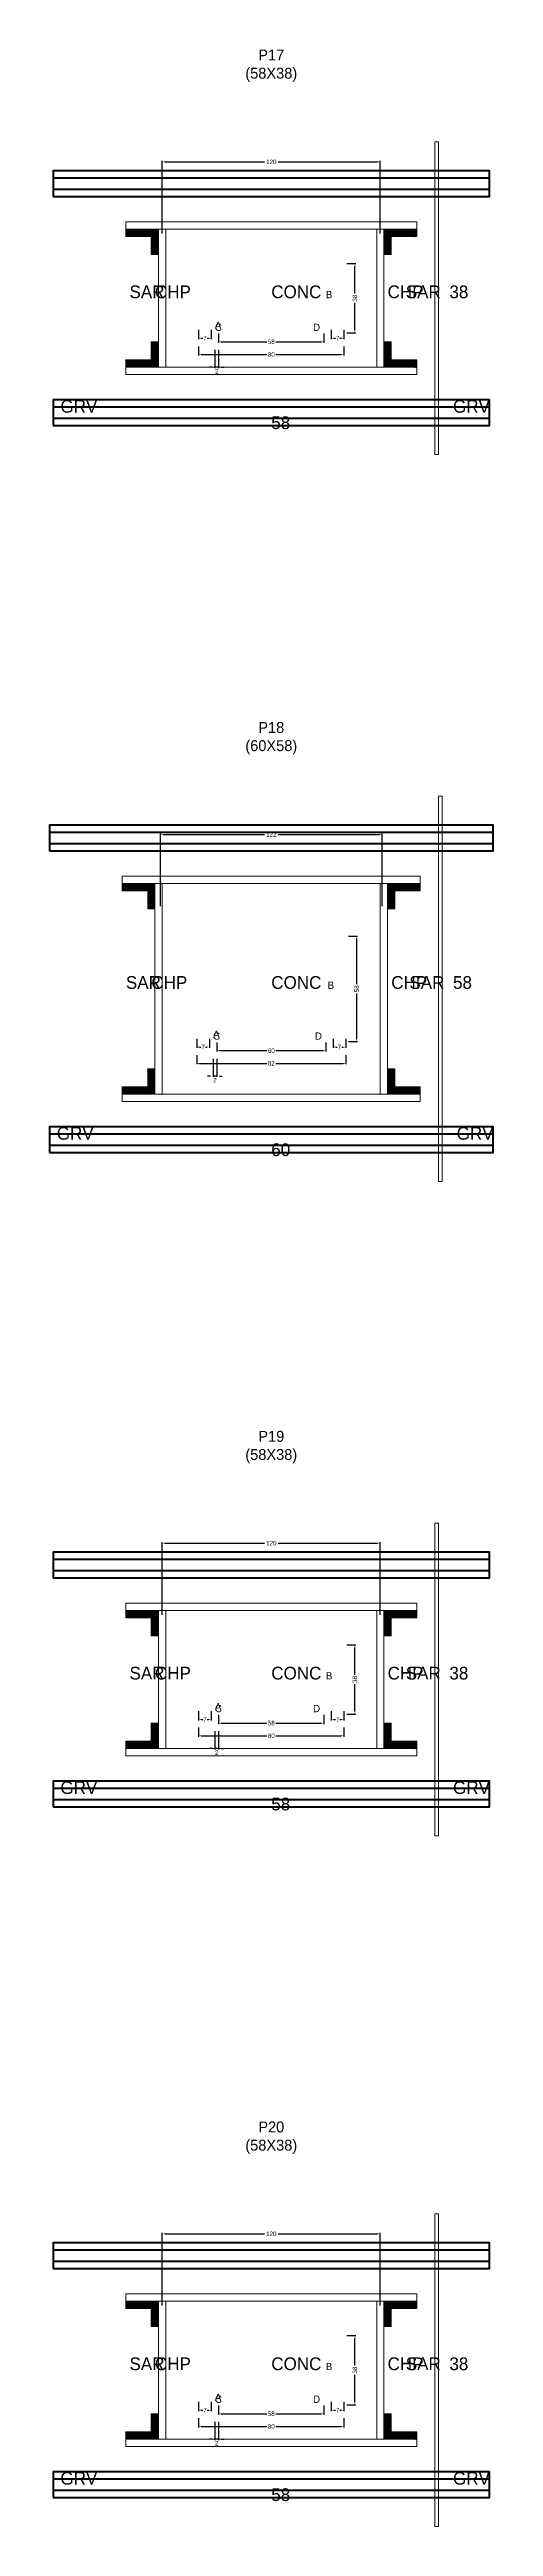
# Model space of a CAD drawing. Header units: centimetres. Extents: x -8500 to 4299, y -7226 to 295.
# Drawn here: x -122 to 122, y -6786 to -5423 of the extents above; entities that cross this region are included whole.
import ezdxf

# ---------------------------------------------------------------- set-up
doc = ezdxf.new("R2010")
doc.units = ezdxf.units.CM
for name, color, linetype in [('COTA', 241, 'Continuous'), ('GRAVATA', 224, 'Continuous'), ('Hachura', 251, 'Continuous'), ('NOMENCLATURA', 7, 'Continuous'), ('SARRAFO', 251, 'Continuous'), ('Texto Seção', 7, 'Continuous')]:
    doc.layers.add(name, color=color, linetype=linetype)
doc.dimstyles.new('cotax2', dxfattribs={"dimtxt": 2.5, "dimasz": 1.5, "dimexe": 0.5, "dimexo": 0.5, "dimgap": 0.5, "dimtad": 1, "dimcen": 2.5, "dimazin": 3, "dimtfac": 1, "dimtmove": 0, "dimatfit": 3})

msp = doc.modelspace()

# ---------------------------------------------------------------- texts
at = {"layer": 'NOMENCLATURA'}
for s, p in [('B', (30, -5560)), ('A', (-31, -5577)), ('C', (-31, -5578)), ('D', (23, -5578)), ('B', (31, -5940)), ('A', (-32, -5967)), ('C', (-32, -5968)), ('D', (24, -5968)), ('B', (30, -6320)), ('A', (-31, -6337)), ('C', (-31, -6338)), ('D', (23, -6338)), ('B', (30, -6700)), ('A', (-31, -6717)), ('C', (-31, -6718)), ('D', (23, -6718))]:
    msp.add_text(s, height=4, dxfattribs=at).set_placement(p)
at = {"layer": 'NOMENCLATURA', "char_height": 6, "attachment_point": 8}
for s, insert in [('P17\\P(58X38)', (0, -5441)), ('P18\\P(60X58)', (0, -5811)), ('P19\\P(58X38)', (0, -6201)), ('P20\\P(58X38)', (0, -6581))]:
    msp.add_mtext(s, dxfattribs=dict(at, insert=insert))
at = {"layer": 'Texto Seção'}
for s, p in [('SAR', (-78, -5560)), ('CHP', (-64, -5560)), ('CONC', (0, -5560)), ('CHP', (64, -5560)), ('SAR', (74, -5560)), ('38', (98, -5560)), ('GRV', (-116, -5623)), ('58', (0, -5632)), ('GRV', (100, -5623)), ('SAR', (-80, -5940)), ('CHP', (-66, -5940)), ('CONC', (0, -5940)), ('CHP', (66, -5940)), ('SAR', (76, -5940)), ('58', (100, -5940)), ('GRV', (-118, -6023)), ('GRV', (102, -6023)), ('60', (0, -6032)), ('SAR', (-78, -6320)), ('CHP', (-64, -6320)), ('CONC', (0, -6320)), ('CHP', (64, -6320)), ('SAR', (74, -6320)), ('38', (98, -6320)), ('GRV', (-116, -6383)), ('GRV', (100, -6383)), ('58', (0, -6392)), ('SAR', (-78, -6700)), ('CHP', (-64, -6700)), ('CONC', (0, -6700)), ('CHP', (64, -6700)), ('SAR', (74, -6700)), ('38', (98, -6700)), ('GRV', (-116, -6763)), ('GRV', (100, -6763)), ('58', (0, -6772))]:
    msp.add_text(s, height=7, dxfattribs=at).set_placement(p)

# ---------------------------------------------------------------- blocks, each defined once
blk = doc.blocks.new('_CLOSEDFILLED')
at = {"color": 0, "linetype": 'BYBLOCK'}
blk.add_solid([(-1, 0.16), (0, 0), (-1, -0.16)], dxfattribs=at)
blk = doc.blocks.new('*D626')
for p, q in [((-40, -6726.5), (-40, -6731.5)), ((-38.5, -6731), (-2.5, -6731)), ((2.5, -6731), (38.5, -6731)), ((40, -6726.5), (40, -6731.5))]:
    blk.add_line(p, q)
at = {"layer": 'Defpoints'}
for p in [(-40, -6726), (-40, -6731), (40, -6726)]:
    blk.add_point(p, dxfattribs=at)
at = {"layer": 'COTA', "xscale": 1.5, "yscale": 1.5, "rotation": 180}
blk.add_blockref('_CLOSEDFILLED', (-40, -6731), dxfattribs=at)
at = {"layer": 'COTA', "xscale": 1.5, "yscale": 1.5}
blk.add_blockref('_CLOSEDFILLED', (40, -6731), dxfattribs=at)
at = {"layer": 'COTA', "insert": (0, -6731), "char_height": 2.5, "attachment_point": 5}
blk.add_mtext('80', dxfattribs=at)
blk = doc.blocks.new('*D627')
for p, q in [((-29, -6719.5), (-29, -6724.5)), ((-27.5, -6724), (-2.5, -6724)), ((2.5, -6724), (27.5, -6724)), ((29, -6719.5), (29, -6724.5))]:
    blk.add_line(p, q)
at = {"layer": 'Defpoints'}
for p in [(-29, -6719), (-29, -6724), (29, -6719)]:
    blk.add_point(p, dxfattribs=at)
at = {"layer": 'COTA', "xscale": 1.5, "yscale": 1.5, "rotation": 180}
blk.add_blockref('_CLOSEDFILLED', (-29, -6724), dxfattribs=at)
at = {"layer": 'COTA', "xscale": 1.5, "yscale": 1.5}
blk.add_blockref('_CLOSEDFILLED', (29, -6724), dxfattribs=at)
at = {"layer": 'COTA', "insert": (0, -6724), "char_height": 2.5, "attachment_point": 5}
blk.add_mtext('58', dxfattribs=at)
blk = doc.blocks.new('*D628')
for p, q in [((41.5, -6681), (46.5, -6681)), ((46, -6697.5), (46, -6682.5)), ((46, -6717.5), (46, -6702.5)), ((41.5, -6719), (46.5, -6719))]:
    blk.add_line(p, q)
at = {"layer": 'Defpoints'}
for p in [(41, -6681), (41, -6719), (46, -6719)]:
    blk.add_point(p, dxfattribs=at)
at = {"layer": 'COTA', "xscale": 1.5, "yscale": 1.5}
for p, rotation in [((46, -6681), 90), ((46, -6719), 270)]:
    blk.add_blockref('_CLOSEDFILLED', p, dxfattribs=dict(at, rotation=rotation))
at = {"layer": 'COTA', "insert": (46, -6700), "char_height": 2.5, "attachment_point": 5, "rotation": 90}
blk.add_mtext('38', dxfattribs=at)
blk = doc.blocks.new('*D629')
for p, q in [((-40, -6717.5), (-40, -6722.5)), ((-33, -6717.5), (-33, -6722.5)), ((-38.5, -6722), (-37.75, -6722)), ((-35.25, -6722), (-34.5, -6722))]:
    blk.add_line(p, q)
at = {"layer": 'Defpoints'}
for p in [(-40, -6717), (-33, -6717), (-40, -6722)]:
    blk.add_point(p, dxfattribs=at)
at = {"layer": 'COTA', "xscale": 1.5, "yscale": 1.5, "rotation": 180}
blk.add_blockref('_CLOSEDFILLED', (-40, -6722), dxfattribs=at)
at = {"layer": 'COTA', "xscale": 1.5, "yscale": 1.5}
blk.add_blockref('_CLOSEDFILLED', (-33, -6722), dxfattribs=at)
at = {"layer": 'COTA', "insert": (-36.5, -6722), "char_height": 2.5, "attachment_point": 5}
blk.add_mtext('7', dxfattribs=at)
blk = doc.blocks.new('*D630')
for p, q in [((33, -6717.5), (33, -6722.5)), ((40, -6717.5), (40, -6722.5)), ((34.5, -6722), (35.25, -6722)), ((37.75, -6722), (38.5, -6722))]:
    blk.add_line(p, q)
at = {"layer": 'Defpoints'}
for p in [(33, -6717), (40, -6717), (33, -6722)]:
    blk.add_point(p, dxfattribs=at)
at = {"layer": 'COTA', "xscale": 1.5, "yscale": 1.5, "rotation": 180}
blk.add_blockref('_CLOSEDFILLED', (33, -6722), dxfattribs=at)
at = {"layer": 'COTA', "xscale": 1.5, "yscale": 1.5}
blk.add_blockref('_CLOSEDFILLED', (40, -6722), dxfattribs=at)
at = {"layer": 'COTA', "insert": (36.5, -6722), "char_height": 2.5, "attachment_point": 5}
blk.add_mtext('7', dxfattribs=at)
blk = doc.blocks.new('*D631')
for p, q in [((-60, -6664.5), (-60, -6624.5)), ((-58.5, -6625), (-3.75, -6625)), ((3.75, -6625), (58.5, -6625)), ((60, -6664.5), (60, -6624.5))]:
    blk.add_line(p, q)
at = {"layer": 'Defpoints'}
for p in [(-60, -6625), (-60, -6665), (60, -6665)]:
    blk.add_point(p, dxfattribs=at)
at = {"layer": 'COTA', "xscale": 1.5, "yscale": 1.5, "rotation": 180}
blk.add_blockref('_CLOSEDFILLED', (-60, -6625), dxfattribs=at)
at = {"layer": 'COTA', "xscale": 1.5, "yscale": 1.5}
blk.add_blockref('_CLOSEDFILLED', (60, -6625), dxfattribs=at)
at = {"layer": 'COTA', "insert": (0, -6625), "char_height": 2.5, "attachment_point": 5}
blk.add_mtext('120', dxfattribs=at)
blk = doc.blocks.new('*D592')
for p, q in [((-40, -6346.5), (-40, -6351.5)), ((40, -6346.5), (40, -6351.5)), ((-38.5, -6351), (-2.5, -6351)), ((2.5, -6351), (38.5, -6351))]:
    blk.add_line(p, q)
at = {"layer": 'Defpoints'}
for p in [(-40, -6346), (40, -6346), (-40, -6351)]:
    blk.add_point(p, dxfattribs=at)
at = {"layer": 'COTA', "xscale": 1.5, "yscale": 1.5, "rotation": 180}
blk.add_blockref('_CLOSEDFILLED', (-40, -6351), dxfattribs=at)
at = {"layer": 'COTA', "xscale": 1.5, "yscale": 1.5}
blk.add_blockref('_CLOSEDFILLED', (40, -6351), dxfattribs=at)
at = {"layer": 'COTA', "insert": (0, -6351), "char_height": 2.5, "attachment_point": 5}
blk.add_mtext('80', dxfattribs=at)
blk = doc.blocks.new('*D593')
for p, q in [((-29, -6339.5), (-29, -6344.5)), ((-27.5, -6344), (-2.5, -6344)), ((2.5, -6344), (27.5, -6344)), ((29, -6339.5), (29, -6344.5))]:
    blk.add_line(p, q)
at = {"layer": 'Defpoints'}
for p in [(-29, -6339), (-29, -6344), (29, -6339)]:
    blk.add_point(p, dxfattribs=at)
at = {"layer": 'COTA', "xscale": 1.5, "yscale": 1.5, "rotation": 180}
blk.add_blockref('_CLOSEDFILLED', (-29, -6344), dxfattribs=at)
at = {"layer": 'COTA', "xscale": 1.5, "yscale": 1.5}
blk.add_blockref('_CLOSEDFILLED', (29, -6344), dxfattribs=at)
at = {"layer": 'COTA', "insert": (0, -6344), "char_height": 2.5, "attachment_point": 5}
blk.add_mtext('58', dxfattribs=at)
blk = doc.blocks.new('*D594')
for p, q in [((41.5, -6301), (46.5, -6301)), ((46, -6317.5), (46, -6302.5)), ((46, -6337.5), (46, -6322.5)), ((41.5, -6339), (46.5, -6339))]:
    blk.add_line(p, q)
at = {"layer": 'Defpoints'}
for p in [(41, -6301), (41, -6339), (46, -6339)]:
    blk.add_point(p, dxfattribs=at)
at = {"layer": 'COTA', "xscale": 1.5, "yscale": 1.5}
for p, rotation in [((46, -6301), 90), ((46, -6339), 270)]:
    blk.add_blockref('_CLOSEDFILLED', p, dxfattribs=dict(at, rotation=rotation))
at = {"layer": 'COTA', "insert": (46, -6320), "char_height": 2.5, "attachment_point": 5, "rotation": 90}
blk.add_mtext('38', dxfattribs=at)
blk = doc.blocks.new('*D595')
for p, q in [((-40, -6337.5), (-40, -6342.5)), ((-38.5, -6342), (-37.75, -6342)), ((-35.25, -6342), (-34.5, -6342)), ((-33, -6337.5), (-33, -6342.5))]:
    blk.add_line(p, q)
at = {"layer": 'Defpoints'}
for p in [(-40, -6337), (-33, -6337), (-40, -6342)]:
    blk.add_point(p, dxfattribs=at)
at = {"layer": 'COTA', "xscale": 1.5, "yscale": 1.5, "rotation": 180}
blk.add_blockref('_CLOSEDFILLED', (-40, -6342), dxfattribs=at)
at = {"layer": 'COTA', "xscale": 1.5, "yscale": 1.5}
blk.add_blockref('_CLOSEDFILLED', (-33, -6342), dxfattribs=at)
at = {"layer": 'COTA', "insert": (-36.5, -6342), "char_height": 2.5, "attachment_point": 5}
blk.add_mtext('7', dxfattribs=at)
blk = doc.blocks.new('*D596')
for p, q in [((33, -6337.5), (33, -6342.5)), ((34.5, -6342), (35.25, -6342)), ((37.75, -6342), (38.5, -6342)), ((40, -6337.5), (40, -6342.5))]:
    blk.add_line(p, q)
at = {"layer": 'Defpoints'}
for p in [(33, -6337), (40, -6337), (33, -6342)]:
    blk.add_point(p, dxfattribs=at)
at = {"layer": 'COTA', "xscale": 1.5, "yscale": 1.5, "rotation": 180}
blk.add_blockref('_CLOSEDFILLED', (33, -6342), dxfattribs=at)
at = {"layer": 'COTA', "xscale": 1.5, "yscale": 1.5}
blk.add_blockref('_CLOSEDFILLED', (40, -6342), dxfattribs=at)
at = {"layer": 'COTA', "insert": (36.5, -6342), "char_height": 2.5, "attachment_point": 5}
blk.add_mtext('7', dxfattribs=at)
blk = doc.blocks.new('*D597')
for p, q in [((-60, -6284.5), (-60, -6244.5)), ((-58.5, -6245), (-3.75, -6245)), ((3.75, -6245), (58.5, -6245)), ((60, -6284.5), (60, -6244.5))]:
    blk.add_line(p, q)
at = {"layer": 'Defpoints'}
for p in [(-60, -6245), (-60, -6285), (60, -6285)]:
    blk.add_point(p, dxfattribs=at)
at = {"layer": 'COTA', "xscale": 1.5, "yscale": 1.5, "rotation": 180}
blk.add_blockref('_CLOSEDFILLED', (-60, -6245), dxfattribs=at)
at = {"layer": 'COTA', "xscale": 1.5, "yscale": 1.5}
blk.add_blockref('_CLOSEDFILLED', (60, -6245), dxfattribs=at)
at = {"layer": 'COTA', "insert": (0, -6245), "char_height": 2.5, "attachment_point": 5}
blk.add_mtext('120', dxfattribs=at)
blk = doc.blocks.new('*D558')
for p, q in [((-41, -5976.5), (-41, -5981.5)), ((-39.5, -5981), (-2.5, -5981)), ((2.5, -5981), (39.5, -5981)), ((41, -5976.5), (41, -5981.5))]:
    blk.add_line(p, q)
at = {"layer": 'Defpoints'}
for p in [(-41, -5976), (-41, -5981), (41, -5976)]:
    blk.add_point(p, dxfattribs=at)
at = {"layer": 'COTA', "xscale": 1.5, "yscale": 1.5, "rotation": 180}
blk.add_blockref('_CLOSEDFILLED', (-41, -5981), dxfattribs=at)
at = {"layer": 'COTA', "xscale": 1.5, "yscale": 1.5}
blk.add_blockref('_CLOSEDFILLED', (41, -5981), dxfattribs=at)
at = {"layer": 'COTA', "insert": (0, -5981), "char_height": 2.5, "attachment_point": 5}
blk.add_mtext('82', dxfattribs=at)
blk = doc.blocks.new('*D559')
for p, q in [((-30, -5969.5), (-30, -5974.5)), ((-28.5, -5974), (-2.5, -5974)), ((2.5, -5974), (28.5, -5974)), ((30, -5969.5), (30, -5974.5))]:
    blk.add_line(p, q)
at = {"layer": 'Defpoints'}
for p in [(-30, -5969), (30, -5969), (-30, -5974)]:
    blk.add_point(p, dxfattribs=at)
at = {"layer": 'COTA', "xscale": 1.5, "yscale": 1.5, "rotation": 180}
blk.add_blockref('_CLOSEDFILLED', (-30, -5974), dxfattribs=at)
at = {"layer": 'COTA', "xscale": 1.5, "yscale": 1.5}
blk.add_blockref('_CLOSEDFILLED', (30, -5974), dxfattribs=at)
at = {"layer": 'COTA', "insert": (0, -5974), "char_height": 2.5, "attachment_point": 5}
blk.add_mtext('60', dxfattribs=at)
blk = doc.blocks.new('*D560')
for p, q in [((42.5, -5911), (47.5, -5911)), ((47, -5937.5), (47, -5912.5)), ((47, -5967.5), (47, -5942.5)), ((42.5, -5969), (47.5, -5969))]:
    blk.add_line(p, q)
at = {"layer": 'Defpoints'}
for p in [(42, -5911), (42, -5969), (47, -5969)]:
    blk.add_point(p, dxfattribs=at)
at = {"layer": 'COTA', "xscale": 1.5, "yscale": 1.5}
for p, rotation in [((47, -5911), 90), ((47, -5969), 270)]:
    blk.add_blockref('_CLOSEDFILLED', p, dxfattribs=dict(at, rotation=rotation))
at = {"layer": 'COTA', "insert": (47, -5940), "char_height": 2.5, "attachment_point": 5, "rotation": 90}
blk.add_mtext('58', dxfattribs=at)
blk = doc.blocks.new('*D561')
for p, q in [((-41, -5967.5), (-41, -5972.5)), ((-34, -5967.5), (-34, -5972.5)), ((-39.5, -5972), (-38.75, -5972)), ((-36.25, -5972), (-35.5, -5972))]:
    blk.add_line(p, q)
at = {"layer": 'Defpoints'}
for p in [(-41, -5967), (-34, -5967), (-41, -5972)]:
    blk.add_point(p, dxfattribs=at)
at = {"layer": 'COTA', "xscale": 1.5, "yscale": 1.5, "rotation": 180}
blk.add_blockref('_CLOSEDFILLED', (-41, -5972), dxfattribs=at)
at = {"layer": 'COTA', "xscale": 1.5, "yscale": 1.5}
blk.add_blockref('_CLOSEDFILLED', (-34, -5972), dxfattribs=at)
at = {"layer": 'COTA', "insert": (-37.5, -5972), "char_height": 2.5, "attachment_point": 5}
blk.add_mtext('7', dxfattribs=at)
blk = doc.blocks.new('*D562')
for p, q in [((34, -5967.5), (34, -5972.5)), ((41, -5967.5), (41, -5972.5)), ((35.5, -5972), (36.25, -5972)), ((38.75, -5972), (39.5, -5972))]:
    blk.add_line(p, q)
at = {"layer": 'Defpoints'}
for p in [(34, -5967), (41, -5967), (34, -5972)]:
    blk.add_point(p, dxfattribs=at)
at = {"layer": 'COTA', "xscale": 1.5, "yscale": 1.5, "rotation": 180}
blk.add_blockref('_CLOSEDFILLED', (34, -5972), dxfattribs=at)
at = {"layer": 'COTA', "xscale": 1.5, "yscale": 1.5}
blk.add_blockref('_CLOSEDFILLED', (41, -5972), dxfattribs=at)
at = {"layer": 'COTA', "insert": (37.5, -5972), "char_height": 2.5, "attachment_point": 5}
blk.add_mtext('7', dxfattribs=at)
blk = doc.blocks.new('*D563')
for p, q in [((-61, -5894.5), (-61, -5854.5)), ((-59.5, -5855), (-3.75, -5855)), ((3.75, -5855), (59.5, -5855)), ((61, -5894.5), (61, -5854.5))]:
    blk.add_line(p, q)
at = {"layer": 'Defpoints'}
for p in [(-61, -5855), (-61, -5895), (61, -5895)]:
    blk.add_point(p, dxfattribs=at)
at = {"layer": 'COTA', "xscale": 1.5, "yscale": 1.5, "rotation": 180}
blk.add_blockref('_CLOSEDFILLED', (-61, -5855), dxfattribs=at)
at = {"layer": 'COTA', "xscale": 1.5, "yscale": 1.5}
blk.add_blockref('_CLOSEDFILLED', (61, -5855), dxfattribs=at)
at = {"layer": 'COTA', "insert": (0, -5855), "char_height": 2.5, "attachment_point": 5}
blk.add_mtext('122', dxfattribs=at)
blk = doc.blocks.new('*D524')
for p, q in [((-40, -5586.5), (-40, -5591.5)), ((40, -5586.5), (40, -5591.5)), ((-38.5, -5591), (-2.5, -5591)), ((2.5, -5591), (38.5, -5591))]:
    blk.add_line(p, q)
at = {"layer": 'Defpoints'}
for p in [(-40, -5586), (40, -5586), (-40, -5591)]:
    blk.add_point(p, dxfattribs=at)
at = {"layer": 'COTA', "xscale": 1.5, "yscale": 1.5, "rotation": 180}
blk.add_blockref('_CLOSEDFILLED', (-40, -5591), dxfattribs=at)
at = {"layer": 'COTA', "xscale": 1.5, "yscale": 1.5}
blk.add_blockref('_CLOSEDFILLED', (40, -5591), dxfattribs=at)
at = {"layer": 'COTA', "insert": (0, -5591), "char_height": 2.5, "attachment_point": 5}
blk.add_mtext('80', dxfattribs=at)
blk = doc.blocks.new('*D525')
for p, q in [((-29, -5579.5), (-29, -5584.5)), ((-27.5, -5584), (-2.5, -5584)), ((2.5, -5584), (27.5, -5584)), ((29, -5579.5), (29, -5584.5))]:
    blk.add_line(p, q)
at = {"layer": 'Defpoints'}
for p in [(-29, -5579), (-29, -5584), (29, -5579)]:
    blk.add_point(p, dxfattribs=at)
at = {"layer": 'COTA', "xscale": 1.5, "yscale": 1.5, "rotation": 180}
blk.add_blockref('_CLOSEDFILLED', (-29, -5584), dxfattribs=at)
at = {"layer": 'COTA', "xscale": 1.5, "yscale": 1.5}
blk.add_blockref('_CLOSEDFILLED', (29, -5584), dxfattribs=at)
at = {"layer": 'COTA', "insert": (0, -5584), "char_height": 2.5, "attachment_point": 5}
blk.add_mtext('58', dxfattribs=at)
blk = doc.blocks.new('*D526')
for p, q in [((41.5, -5541), (46.5, -5541)), ((46, -5557.5), (46, -5542.5)), ((46, -5577.5), (46, -5562.5)), ((41.5, -5579), (46.5, -5579))]:
    blk.add_line(p, q)
at = {"layer": 'Defpoints'}
for p in [(41, -5541), (41, -5579), (46, -5579)]:
    blk.add_point(p, dxfattribs=at)
at = {"layer": 'COTA', "xscale": 1.5, "yscale": 1.5}
for p, rotation in [((46, -5541), 90), ((46, -5579), 270)]:
    blk.add_blockref('_CLOSEDFILLED', p, dxfattribs=dict(at, rotation=rotation))
at = {"layer": 'COTA', "insert": (46, -5560), "char_height": 2.5, "attachment_point": 5, "rotation": 90}
blk.add_mtext('38', dxfattribs=at)
blk = doc.blocks.new('*D527')
for p, q in [((-40, -5577.5), (-40, -5582.5)), ((-38.5, -5582), (-37.75, -5582)), ((-35.25, -5582), (-34.5, -5582)), ((-33, -5577.5), (-33, -5582.5))]:
    blk.add_line(p, q)
at = {"layer": 'Defpoints'}
for p in [(-40, -5577), (-40, -5582), (-33, -5577)]:
    blk.add_point(p, dxfattribs=at)
at = {"layer": 'COTA', "xscale": 1.5, "yscale": 1.5, "rotation": 180}
blk.add_blockref('_CLOSEDFILLED', (-40, -5582), dxfattribs=at)
at = {"layer": 'COTA', "xscale": 1.5, "yscale": 1.5}
blk.add_blockref('_CLOSEDFILLED', (-33, -5582), dxfattribs=at)
at = {"layer": 'COTA', "insert": (-36.5, -5582), "char_height": 2.5, "attachment_point": 5}
blk.add_mtext('7', dxfattribs=at)
blk = doc.blocks.new('*D528')
for p, q in [((33, -5577.5), (33, -5582.5)), ((34.5, -5582), (35.25, -5582)), ((37.75, -5582), (38.5, -5582)), ((40, -5577.5), (40, -5582.5))]:
    blk.add_line(p, q)
at = {"layer": 'Defpoints'}
for p in [(33, -5577), (33, -5582), (40, -5577)]:
    blk.add_point(p, dxfattribs=at)
at = {"layer": 'COTA', "xscale": 1.5, "yscale": 1.5, "rotation": 180}
blk.add_blockref('_CLOSEDFILLED', (33, -5582), dxfattribs=at)
at = {"layer": 'COTA', "xscale": 1.5, "yscale": 1.5}
blk.add_blockref('_CLOSEDFILLED', (40, -5582), dxfattribs=at)
at = {"layer": 'COTA', "insert": (36.5, -5582), "char_height": 2.5, "attachment_point": 5}
blk.add_mtext('7', dxfattribs=at)
blk = doc.blocks.new('*D529')
for p, q in [((-60, -5524.5), (-60, -5484.5)), ((-58.5, -5485), (-3.75, -5485)), ((3.75, -5485), (58.5, -5485)), ((60, -5524.5), (60, -5484.5))]:
    blk.add_line(p, q)
at = {"layer": 'Defpoints'}
for p in [(-60, -5485), (-60, -5525), (60, -5525)]:
    blk.add_point(p, dxfattribs=at)
at = {"layer": 'COTA', "xscale": 1.5, "yscale": 1.5, "rotation": 180}
blk.add_blockref('_CLOSEDFILLED', (-60, -5485), dxfattribs=at)
at = {"layer": 'COTA', "xscale": 1.5, "yscale": 1.5}
blk.add_blockref('_CLOSEDFILLED', (60, -5485), dxfattribs=at)
at = {"layer": 'COTA', "insert": (0, -5485), "char_height": 2.5, "attachment_point": 5}
blk.add_mtext('120', dxfattribs=at)

# ---------------------------------------------------------------- dimensions: what is measured, and where the dimension line sits
at = {"layer": 'COTA'}
for base, p1, p2, picture, middle in [((-60, -5485), (-60, -5525), (60, -5525), '*D529', (0, -5485)), ((-40, -5582), (-40, -5577), (-33, -5577), '*D527', (-36.5, -5582)), ((-40, -5591), (-40, -5586), (40, -5586), '*D524', (0, -5591)), ((-29, -5584), (-29, -5579), (29, -5579), '*D525', (0, -5584)), ((33, -5582), (33, -5577), (40, -5577), '*D528', (36.5, -5582)), ((-61, -5855), (-61, -5895), (61, -5895), '*D563', (0, -5855)), ((-41, -5972), (-41, -5967), (-34, -5967), '*D561', (-37.5, -5972)), ((-30, -5974), (-30, -5969), (30, -5969), '*D559', (0, -5974)), ((34, -5972), (34, -5967), (41, -5967), '*D562', (37.5, -5972)), ((-41, -5981), (-41, -5976), (41, -5976), '*D558', (0, -5981)), ((-60, -6245), (-60, -6285), (60, -6285), '*D597', (0, -6245)), ((-40, -6342), (-40, -6337), (-33, -6337), '*D595', (-36.5, -6342)), ((33, -6342), (33, -6337), (40, -6337), '*D596', (36.5, -6342)), ((-40, -6351), (-40, -6346), (40, -6346), '*D592', (0, -6351)), ((-29, -6344), (-29, -6339), (29, -6339), '*D593', (0, -6344)), ((-60, -6625), (-60, -6665), (60, -6665), '*D631', (0, -6625)), ((-40, -6722), (-40, -6717), (-33, -6717), '*D629', (-36.5, -6722)), ((33, -6722), (33, -6717), (40, -6717), '*D630', (36.5, -6722)), ((-40, -6731), (-40, -6726), (40, -6726), '*D626', (0, -6731)), ((-29, -6724), (-29, -6719), (29, -6719), '*D627', (0, -6724))]:
    dim = msp.add_linear_dim(base=base, p1=p1, p2=p2, dimstyle='cotax2', dxfattribs=at)
    dim.commit()
    dim.dimension.update_dxf_attribs({"geometry": picture, "text_midpoint": middle})
for base, p1, p2, picture, middle in [((46, -5579), (41, -5579), (41, -5541), '*D526', (46, -5560)), ((47, -5969), (42, -5969), (42, -5911), '*D560', (47, -5940)), ((46, -6339), (41, -6339), (41, -6301), '*D594', (46, -6320)), ((46, -6719), (41, -6719), (41, -6681), '*D628', (46, -6700))]:
    dim = msp.add_linear_dim(base=base, p1=p1, p2=p2, angle=90, dimstyle='cotax2', dxfattribs=at)
    dim.commit()
    dim.dimension.update_dxf_attribs({"geometry": picture, "text_midpoint": middle})
for base, p1, p2 in [((-29, -5598), (-29, -5588), (-31, -5588)), ((-30, -5988), (-30, -5978), (-32, -5978)), ((-29, -6358), (-29, -6348), (-31, -6348)), ((-29, -6738), (-29, -6728), (-31, -6728))]:
    msp.add_linear_dim(base=base, p1=p1, p2=p2, dimstyle='cotax2', dxfattribs=at).render()

# ---------------------------------------------------------------- hatches: boundary and pattern name
at = {"layer": 'SARRAFO'}
h = msp.add_hatch(dxfattribs=at)
h.set_pattern_fill('SOLID', scale=2)
h.paths.add_polyline_path([(-80, -5526), (-66, -5526), (-66, -5522), (-80, -5522)])
h = msp.add_hatch(dxfattribs=at)
h.set_pattern_fill('SOLID', scale=2)
h.paths.add_polyline_path([(-66, -5536), (-62, -5536), (-62, -5522), (-66, -5522)])
h = msp.add_hatch(dxfattribs=at)
h.set_pattern_fill('SOLID', scale=2)
h.paths.add_polyline_path([(62, -5536), (66, -5536), (66, -5522), (62, -5522)])
h = msp.add_hatch(dxfattribs=at)
h.set_pattern_fill('SOLID', scale=2)
h.paths.add_polyline_path([(66, -5526), (80, -5526), (80, -5522), (66, -5522)])
h = msp.add_hatch(dxfattribs=at)
h.set_pattern_fill('SOLID', scale=2)
h.paths.add_polyline_path([(-66, -5598), (-62, -5598), (-62, -5584), (-66, -5584)])
h = msp.add_hatch(dxfattribs=at)
h.set_pattern_fill('SOLID', scale=2)
h.paths.add_polyline_path([(62, -5598), (66, -5598), (66, -5584), (62, -5584)])
h = msp.add_hatch(dxfattribs=at)
h.set_pattern_fill('SOLID', scale=2)
h.paths.add_polyline_path([(-80, -5598), (-66, -5598), (-66, -5594), (-80, -5594)])
h = msp.add_hatch(dxfattribs=at)
h.set_pattern_fill('SOLID', scale=2)
h.paths.add_polyline_path([(66, -5598), (80, -5598), (80, -5594), (66, -5594)])
h = msp.add_hatch(dxfattribs=at)
h.set_pattern_fill('SOLID', scale=2)
h.paths.add_polyline_path([(-82, -5886), (-68, -5886), (-68, -5882), (-82, -5882)])
h = msp.add_hatch(dxfattribs=at)
h.set_pattern_fill('SOLID', scale=2)
h.paths.add_polyline_path([(-68, -5896), (-64, -5896), (-64, -5882), (-68, -5882)])
h = msp.add_hatch(dxfattribs=at)
h.set_pattern_fill('SOLID', scale=2)
h.paths.add_polyline_path([(64, -5896), (68, -5896), (68, -5882), (64, -5882)])
h = msp.add_hatch(dxfattribs=at)
h.set_pattern_fill('SOLID', scale=2)
h.paths.add_polyline_path([(68, -5886), (82, -5886), (82, -5882), (68, -5882)])
h = msp.add_hatch(dxfattribs=at)
h.set_pattern_fill('SOLID', scale=2)
h.paths.add_polyline_path([(-82, -5998), (-68, -5998), (-68, -5994), (-82, -5994)])
h = msp.add_hatch(dxfattribs=at)
h.set_pattern_fill('SOLID', scale=2)
h.paths.add_polyline_path([(-68, -5998), (-64, -5998), (-64, -5984), (-68, -5984)])
h = msp.add_hatch(dxfattribs=at)
h.set_pattern_fill('SOLID', scale=2)
h.paths.add_polyline_path([(64, -5998), (68, -5998), (68, -5984), (64, -5984)])
h = msp.add_hatch(dxfattribs=at)
h.set_pattern_fill('SOLID', scale=2)
h.paths.add_polyline_path([(68, -5998), (82, -5998), (82, -5994), (68, -5994)])
h = msp.add_hatch(dxfattribs=at)
h.set_pattern_fill('SOLID', scale=2)
h.paths.add_polyline_path([(-80, -6286), (-66, -6286), (-66, -6282), (-80, -6282)])
h = msp.add_hatch(dxfattribs=at)
h.set_pattern_fill('SOLID', scale=2)
h.paths.add_polyline_path([(-66, -6296), (-62, -6296), (-62, -6282), (-66, -6282)])
h = msp.add_hatch(dxfattribs=at)
h.set_pattern_fill('SOLID', scale=2)
h.paths.add_polyline_path([(62, -6296), (66, -6296), (66, -6282), (62, -6282)])
h = msp.add_hatch(dxfattribs=at)
h.set_pattern_fill('SOLID', scale=2)
h.paths.add_polyline_path([(66, -6286), (80, -6286), (80, -6282), (66, -6282)])
h = msp.add_hatch(dxfattribs=at)
h.set_pattern_fill('SOLID', scale=2)
h.paths.add_polyline_path([(-66, -6358), (-62, -6358), (-62, -6344), (-66, -6344)])
h = msp.add_hatch(dxfattribs=at)
h.set_pattern_fill('SOLID', scale=2)
h.paths.add_polyline_path([(62, -6358), (66, -6358), (66, -6344), (62, -6344)])
h = msp.add_hatch(dxfattribs=at)
h.set_pattern_fill('SOLID', scale=2)
h.paths.add_polyline_path([(-80, -6358), (-66, -6358), (-66, -6354), (-80, -6354)])
h = msp.add_hatch(dxfattribs=at)
h.set_pattern_fill('SOLID', scale=2)
h.paths.add_polyline_path([(66, -6358), (80, -6358), (80, -6354), (66, -6354)])
h = msp.add_hatch(dxfattribs=at)
h.set_pattern_fill('SOLID', scale=2)
h.paths.add_polyline_path([(-80, -6666), (-66, -6666), (-66, -6662), (-80, -6662)])
h = msp.add_hatch(dxfattribs=at)
h.set_pattern_fill('SOLID', scale=2)
h.paths.add_polyline_path([(-66, -6676), (-62, -6676), (-62, -6662), (-66, -6662)])
h = msp.add_hatch(dxfattribs=at)
h.set_pattern_fill('SOLID', scale=2)
h.paths.add_polyline_path([(62, -6676), (66, -6676), (66, -6662), (62, -6662)])
h = msp.add_hatch(dxfattribs=at)
h.set_pattern_fill('SOLID', scale=2)
h.paths.add_polyline_path([(66, -6666), (80, -6666), (80, -6662), (66, -6662)])
h = msp.add_hatch(dxfattribs=at)
h.set_pattern_fill('SOLID', scale=2)
h.paths.add_polyline_path([(-66, -6738), (-62, -6738), (-62, -6724), (-66, -6724)])
h = msp.add_hatch(dxfattribs=at)
h.set_pattern_fill('SOLID', scale=2)
h.paths.add_polyline_path([(62, -6738), (66, -6738), (66, -6724), (62, -6724)])
h = msp.add_hatch(dxfattribs=at)
h.set_pattern_fill('SOLID', scale=2)
h.paths.add_polyline_path([(-80, -6738), (-66, -6738), (-66, -6734), (-80, -6734)])
h = msp.add_hatch(dxfattribs=at)
h.set_pattern_fill('SOLID', scale=2)
h.paths.add_polyline_path([(66, -6738), (80, -6738), (80, -6734), (66, -6734)])

# ---------------------------------------------------------------- linework, layer by layer
at = {"layer": 'GRAVATA', "lineweight": 50}
for points in [[(-120, -5504), (120, -5504), (120, -5490), (-120, -5490)], [(-120, -5500), (120, -5500), (120, -5494), (-120, -5494)], [(-120, -5630), (120, -5630), (120, -5616), (-120, -5616)], [(-120, -5626), (120, -5626), (120, -5620), (-120, -5620)], [(-122, -5864), (122, -5864), (122, -5850), (-122, -5850)], [(-122, -5860), (122, -5860), (122, -5854), (-122, -5854)], [(-122, -6030), (122, -6030), (122, -6016), (-122, -6016)], [(-122, -6026), (122, -6026), (122, -6020), (-122, -6020)], [(-120, -6264), (120, -6264), (120, -6250), (-120, -6250)], [(-120, -6260), (120, -6260), (120, -6254), (-120, -6254)], [(-120, -6390), (120, -6390), (120, -6376), (-120, -6376)], [(-120, -6386), (120, -6386), (120, -6380), (-120, -6380)], [(-120, -6644), (120, -6644), (120, -6630), (-120, -6630)], [(-120, -6640), (120, -6640), (120, -6634), (-120, -6634)], [(-120, -6770), (120, -6770), (120, -6756), (-120, -6756)], [(-120, -6766), (120, -6766), (120, -6760), (-120, -6760)]]:
    msp.add_lwpolyline(points, close=True, dxfattribs=at)
at = {"layer": 'Hachura', "lineweight": 13}
for points in [[(90, -5646), (92, -5646), (92, -5474), (90, -5474)], [(92, -6046), (94, -6046), (94, -5834), (92, -5834)], [(90, -6406), (92, -6406), (92, -6234), (90, -6234)], [(90, -6786), (92, -6786), (92, -6614), (90, -6614)]]:
    msp.add_lwpolyline(points, close=True, dxfattribs=at)
at = {"layer": 'Hachura', "lineweight": 18}
for points in [[(-80, -5522), (80, -5522), (80, -5518), (-80, -5518)], [(-62, -5598), (-58, -5598), (-58, -5522), (-62, -5522)], [(58, -5598), (62, -5598), (62, -5522), (58, -5522)], [(-80, -5602), (80, -5602), (80, -5598), (-80, -5598)], [(-82, -5882), (82, -5882), (82, -5878), (-82, -5878)], [(-64, -5998), (-60, -5998), (-60, -5882), (-64, -5882)], [(60, -5998), (64, -5998), (64, -5882), (60, -5882)], [(-82, -6002), (82, -6002), (82, -5998), (-82, -5998)], [(-80, -6282), (80, -6282), (80, -6278), (-80, -6278)], [(-62, -6358), (-58, -6358), (-58, -6282), (-62, -6282)], [(58, -6358), (62, -6358), (62, -6282), (58, -6282)], [(-80, -6362), (80, -6362), (80, -6358), (-80, -6358)], [(-80, -6662), (80, -6662), (80, -6658), (-80, -6658)], [(-62, -6738), (-58, -6738), (-58, -6662), (-62, -6662)], [(58, -6738), (62, -6738), (62, -6662), (58, -6662)], [(-80, -6742), (80, -6742), (80, -6738), (-80, -6738)]]:
    msp.add_lwpolyline(points, close=True, dxfattribs=at)
at = {"layer": 'SARRAFO', "lineweight": 13}
for points in [[(-80, -5526), (-66, -5526), (-66, -5522), (-80, -5522)], [(-66, -5536), (-62, -5536), (-62, -5522), (-66, -5522)], [(62, -5536), (66, -5536), (66, -5522), (62, -5522)], [(66, -5526), (80, -5526), (80, -5522), (66, -5522)], [(-66, -5598), (-62, -5598), (-62, -5584), (-66, -5584)], [(62, -5598), (66, -5598), (66, -5584), (62, -5584)], [(-80, -5598), (-66, -5598), (-66, -5594), (-80, -5594)], [(66, -5598), (80, -5598), (80, -5594), (66, -5594)], [(-82, -5886), (-68, -5886), (-68, -5882), (-82, -5882)], [(-68, -5896), (-64, -5896), (-64, -5882), (-68, -5882)], [(64, -5896), (68, -5896), (68, -5882), (64, -5882)], [(68, -5886), (82, -5886), (82, -5882), (68, -5882)], [(-82, -5998), (-68, -5998), (-68, -5994), (-82, -5994)], [(-68, -5998), (-64, -5998), (-64, -5984), (-68, -5984)], [(64, -5998), (68, -5998), (68, -5984), (64, -5984)], [(68, -5998), (82, -5998), (82, -5994), (68, -5994)], [(-80, -6286), (-66, -6286), (-66, -6282), (-80, -6282)], [(-66, -6296), (-62, -6296), (-62, -6282), (-66, -6282)], [(62, -6296), (66, -6296), (66, -6282), (62, -6282)], [(66, -6286), (80, -6286), (80, -6282), (66, -6282)], [(-66, -6358), (-62, -6358), (-62, -6344), (-66, -6344)], [(62, -6358), (66, -6358), (66, -6344), (62, -6344)], [(-80, -6358), (-66, -6358), (-66, -6354), (-80, -6354)], [(66, -6358), (80, -6358), (80, -6354), (66, -6354)], [(-80, -6666), (-66, -6666), (-66, -6662), (-80, -6662)], [(-66, -6676), (-62, -6676), (-62, -6662), (-66, -6662)], [(62, -6676), (66, -6676), (66, -6662), (62, -6662)], [(66, -6666), (80, -6666), (80, -6662), (66, -6662)], [(-66, -6738), (-62, -6738), (-62, -6724), (-66, -6724)], [(62, -6738), (66, -6738), (66, -6724), (62, -6724)], [(-80, -6738), (-66, -6738), (-66, -6734), (-80, -6734)], [(66, -6738), (80, -6738), (80, -6734), (66, -6734)]]:
    msp.add_lwpolyline(points, close=True, dxfattribs=at)

msp.set_redraw_order([(e.dxf.handle, doc.entitydb.next_handle()) for e in msp.query("TEXT MTEXT ATTDEF DIMENSION ARC_DIMENSION")])  # texts and dimensions are drawn at this point

doc.saveas('drawing.dxf')
